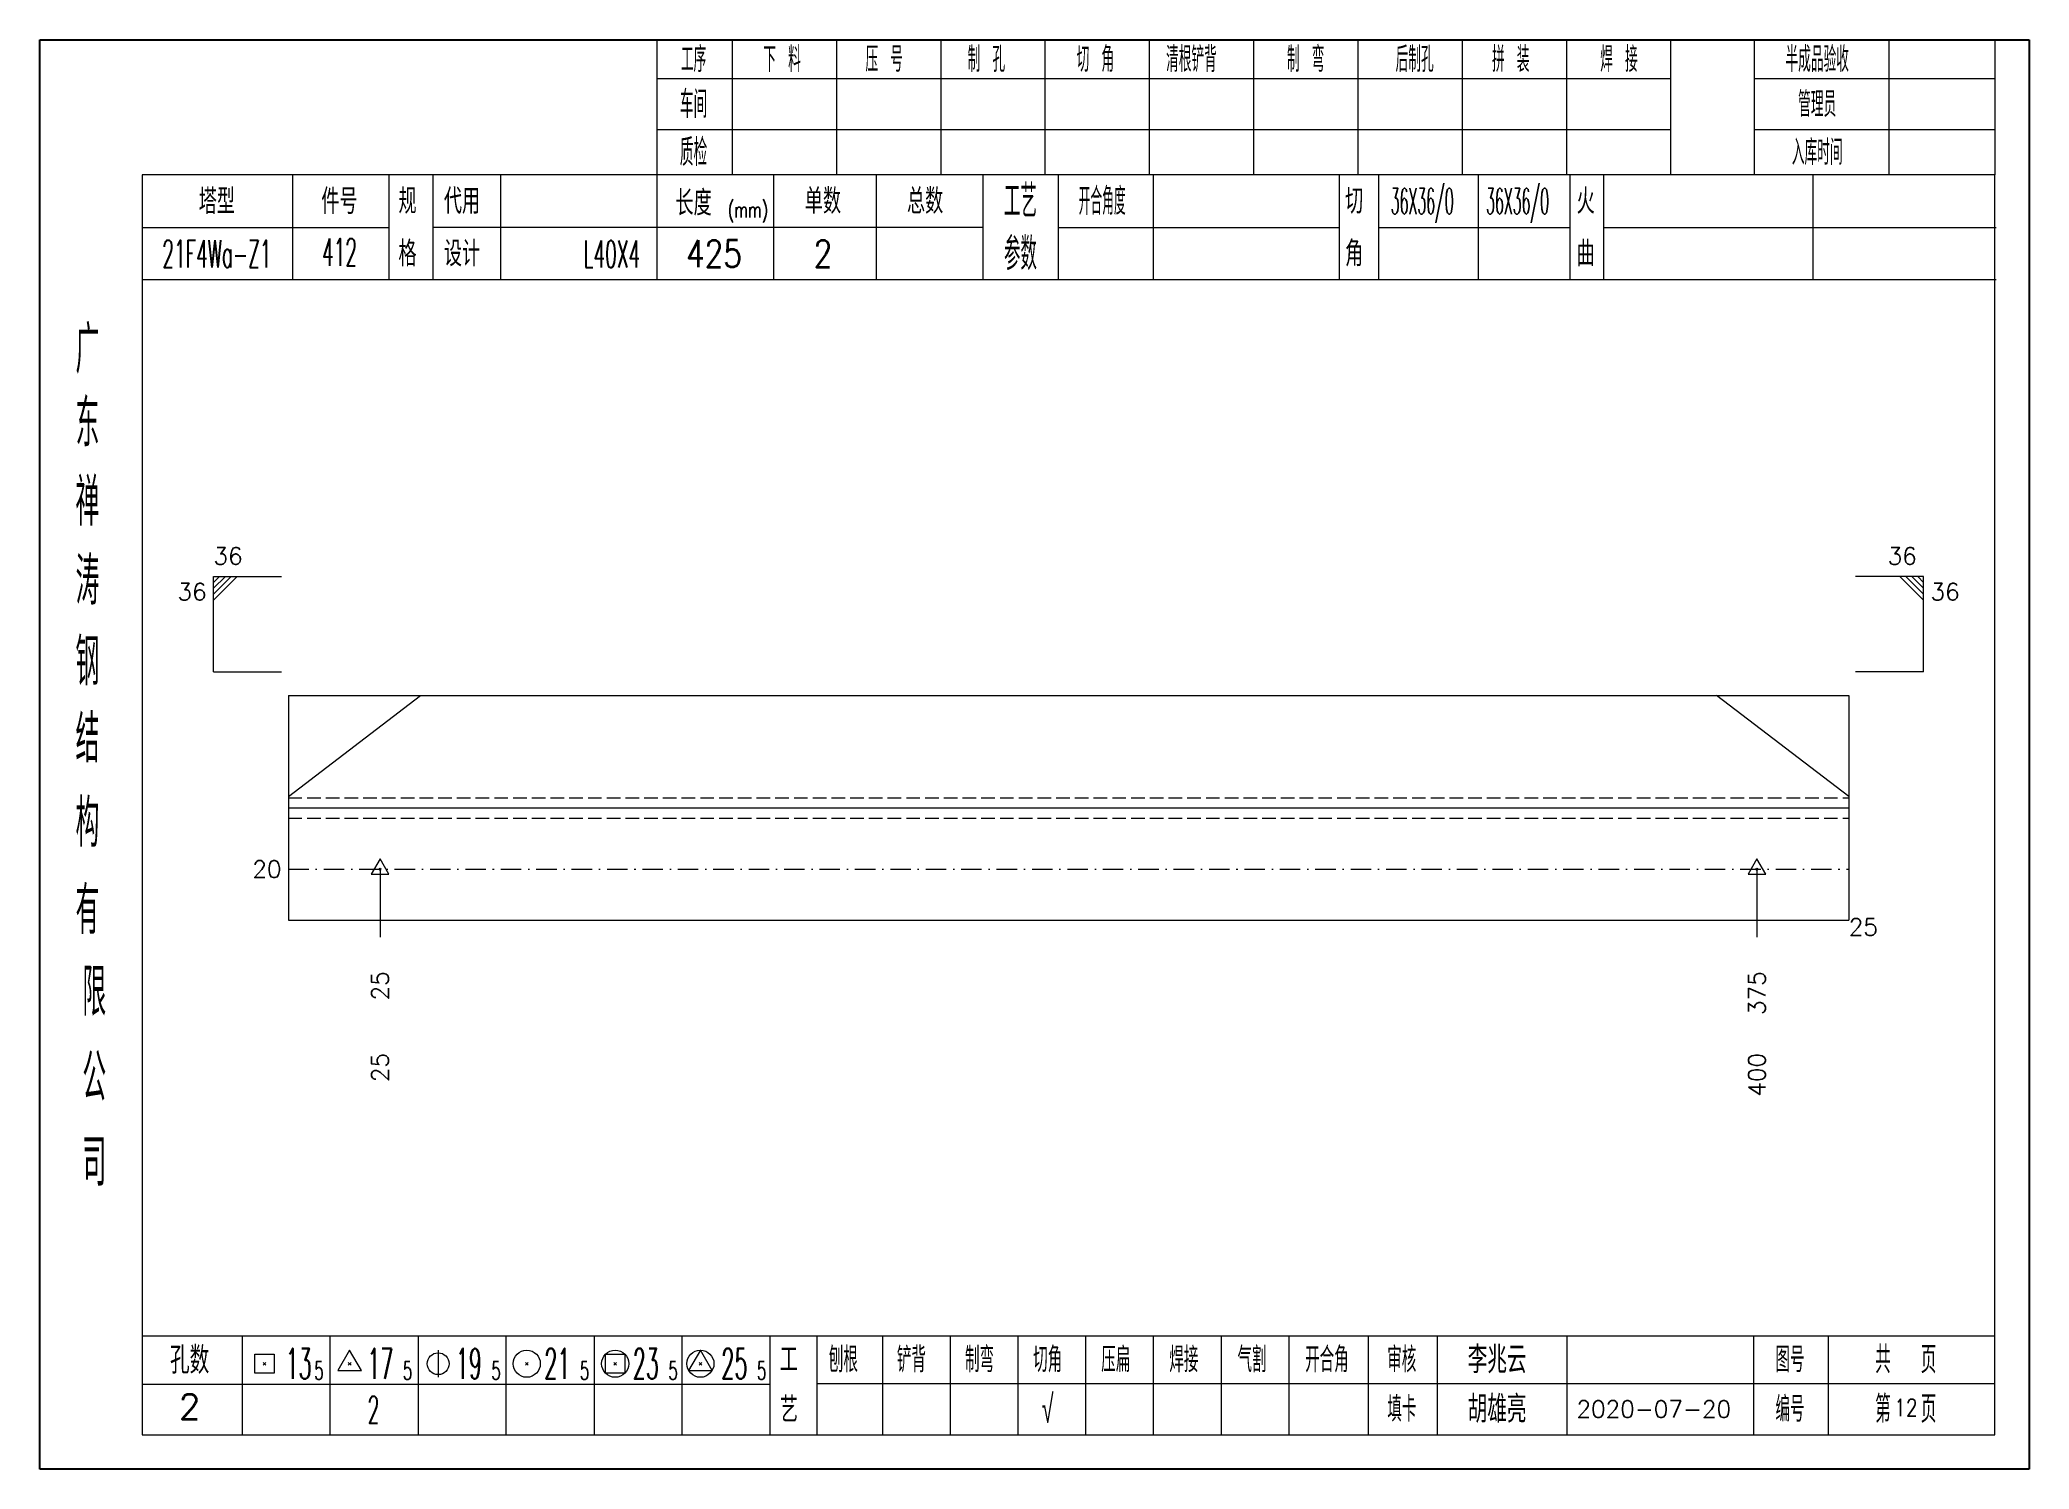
# Model space of a CAD drawing. Extents: x 1310 to 15542, y -76 to 8381.
# Drawn here: x 4949.9 to 5242, y 3663.8 to 3873.7 of the extents above; entities that cross this region are included whole.
import ezdxf
from ezdxf.enums import TextEntityAlignment as Align

# ---------------------------------------------------------------- set-up
doc = ezdxf.new("R2010")
doc.units = 0
doc.header["$MEASUREMENT"] = 0
doc.linetypes.add('一点画线', pattern=[5.2, 3, -1, 0.2, -1])
doc.linetypes.add('虚线', pattern=[2.75, 2, -0.75])
doc.layers.get('0').update_dxf_attribs({"linetype": 'CONTINUOUS', "lineweight": 25})
for name, color, linetype, lineweight in [('1', 7, 'CONTINUOUS', 25), ('4', 7, 'CONTINUOUS', 25), ('5', 7, 'CONTINUOUS', 25)]:
    doc.layers.add(name, color=color, linetype=linetype, lineweight=lineweight)
doc.styles.get("Standard").update_dxf_attribs({"font": 'simplex.shx', "width": 0.7, "height": 3, "bigfont": 'gbhzfs.shx'})

msp = doc.modelspace()

# ---------------------------------------------------------------- texts
at = {"color": 7, "linetype": 'Continuous', "lineweight": 13}
msp.add_text('36', height=2.5, dxfattribs=at).set_placement((4975.352, 3795.914), align=Align.BOTTOM_LEFT)
msp.add_text('36', height=2.5, dxfattribs=at).set_placement((5225.482, 3795.914), align=Align.BOTTOM_RIGHT)
msp.add_text('36', height=2.5, dxfattribs=at).set_placement((4974.352, 3793.914), align=Align.TOP_RIGHT)
msp.add_text('36', height=2.5, dxfattribs=at).set_placement((5227.482, 3793.914), align=Align.TOP_LEFT)
msp.add_text('20', height=2.5, dxfattribs=at).set_placement((4985.352, 3751.914), align=Align.MIDDLE_RIGHT)
at = {"layer": '1', "color": 7, "linetype": 'Continuous', "lineweight": 13}
msp.add_text('25', height=2.5, dxfattribs=at).set_placement((5215.482, 3743.414), align=Align.MIDDLE_LEFT)
at = {"layer": '1', "color": 8, "linetype": 'Continuous', "lineweight": 9}
for s, p in [('25', (4999.83, 3736.914)), ('375', (5202.003, 3736.914))]:
    msp.add_text(s, height=2.5, rotation=90, dxfattribs=at).set_placement(p, align=Align.MIDDLE_RIGHT)
at = {"layer": '1', "color": 7, "linetype": 'Continuous', "lineweight": 13}
for s, p in [('25', (4999.83, 3724.914)), ('400', (5202.003, 3724.914))]:
    msp.add_text(s, height=2.5, rotation=90, dxfattribs=at).set_placement(p, align=Align.MIDDLE_RIGHT)
at = {"layer": '4', "color": 1, "linetype": 'Continuous', "lineweight": 25}
for s, height, width, p in [('工序', 3.7, 0.7, (5045.852, 3870.871)), ('下 料', 3.7, 0.7, (5058.852, 3870.871)), ('压 号', 3.7, 0.7, (5073.852, 3870.871)), ('制 孔', 3.7, 0.7, (5088.852, 3870.871)), ('切 角', 3.7, 0.7, (5104.852, 3870.871)), ('清根铲背 ', 3.7, 0.7, (5119.852, 3870.871)), (' 制 弯', 3.7, 0.7, (5134.852, 3870.871)), (' 后制孔', 3.7, 0.7, (5150.852, 3870.871)), ('拼 装', 3.7, 0.7, (5165.852, 3870.871)), (' 焊 接', 3.7, 0.7, (5180.852, 3870.871)), ('半成品验收', 3.7, 0.7, (5210.852, 3870.871)), ('车间', 4, 0.7, (5045.852, 3864.271)), ('管理员', 3.7, 0.7, (5210.852, 3864.271)), ('质检', 4, 0.7, (5045.852, 3857.211)), ('入库时间', 3.7, 0.7, (5210.852, 3857.211)), ('(mm)', 2.24, 0.7, (5053.852, 3848.771)), ('工艺', 4.8, 0.7, (5093.852, 3850.031)), ('开合角度', 4, 0.6, (5105.852, 3850.031)), ('36X36/0', 3.8, 0.4, (5152.852, 3850.031)), ('36X36/0', 3.8, 0.4, (5166.852, 3850.031)), ('412', 4, 0.5, (4993.852, 3842.541)), ('参数', 4.8, 0.7, (5093.852, 3842.321)), ('21F4Wa-Z1', 4, 0.5, (4975.852, 3842.291)), ('L40X4', 4, 0.5, (5033.852, 3842.271)), ('425', 4, 0.8, (5048.852, 3842.321)), ('2', 4, 0.8, (5064.852, 3842.321)), ('广', 6.96, 0.7, (4956.852, 3828.241)), ('东', 6.96, 0.7, (4956.852, 3817.451)), ('禅', 6.96, 0.7, (4956.852, 3805.861)), ('涛', 6.96, 0.7, (4956.852, 3794.261)), ('钢', 6.96, 0.7, (4956.852, 3782.371)), ('结', 6.96, 0.7, (4956.852, 3771.061)), ('构', 6.96, 0.7, (4956.852, 3758.681)), ('有', 6.96, 0.7, (4956.852, 3745.871)), ('限', 6.96, 0.7, (4957.852, 3733.871)), ('公', 6.96, 0.7, (4957.852, 3721.331)), ('司', 6.96, 0.7, (4957.852, 3708.851)), ('13', 4.47, 0.5, (4987.852, 3679.271)), ('17', 4.47, 0.5, (4999.852, 3679.271)), ('19', 4.47, 0.5, (5012.852, 3679.271)), ('21', 4.47, 0.5, (5025.852, 3679.271)), ('23', 4.47, 0.5, (5038.852, 3679.271)), ('25', 4.47, 0.5, (5051.852, 3679.271)), ('刨根', 3.7, 0.8, (5067.852, 3679.871)), ('铲背', 3.7, 0.8, (5077.852, 3679.871)), ('制弯', 3.7, 0.8, (5087.852, 3679.871)), ('切角', 3.7, 0.8, (5097.852, 3679.871)), ('压扁', 3.7, 0.8, (5107.852, 3679.871)), ('焊接', 3.7, 0.8, (5117.852, 3679.871)), ('气割', 3.7, 0.8, (5127.852, 3679.871)), ('开合角', 3.7, 0.8, (5138.852, 3679.871)), ('审核', 3.7, 0.8, (5149.852, 3679.871)), ('图号', 3.7, 0.8, (5206.852, 3679.871)), ('共  页', 4, 0.8, (5223.852, 3679.871)), ('5', 2.68, 0.6, (4990.852, 3678.271)), ('5', 2.68, 0.6, (5003.852, 3678.271)), ('5', 2.68, 0.6, (5016.852, 3678.271)), ('5', 2.68, 0.6, (5029.852, 3678.271)), ('5', 2.68, 0.6, (5042.852, 3678.271)), ('5', 2.68, 0.6, (5055.852, 3678.271)), ('√', 4, 0.6, (5097.852, 3672.601)), ('第  页', 4, 0.8, (5223.852, 3672.601)), ('2', 4, 0.5, (4998.852, 3672.521)), ('填卡', 3.7, 0.8, (5149.852, 3672.601)), ('编号', 3.7, 0.8, (5206.852, 3672.601))]:
    msp.add_text(s, height=height, dxfattribs=dict(at, width=width)).set_placement(p, align=Align.MIDDLE_CENTER)
for s, height, p in [('塔型', 3.7, (4975.852, 3850.001)), ('件号', 3.7, (4993.852, 3850.001)), ('规', 3.7, (5003.852, 3850.031)), ('代用', 3.7, (5011.852, 3850.031)), ('长度', 3.7, (5045.852, 3849.771)), ('单数', 3.7, (5064.852, 3850.031)), ('总数', 3.7, (5079.852, 3850.031)), ('切', 3.7, (5142.852, 3850.031)), ('火', 3.7, (5176.852, 3850.031)), ('格', 3.7, (5003.852, 3842.321)), ('设计', 3.7, (5011.852, 3842.321)), ('角', 3.7, (5142.852, 3842.321)), ('曲', 3.7, (5176.852, 3842.321)), ('孔数', 4, (4971.852, 3679.791)), ('工', 3.7, (5059.852, 3679.871)), ('李兆云', 4, (5163.852, 3679.871)), ('胡雄亮', 4, (5163.852, 3672.601)), ('2', 3.7, (4971.852, 3672.961)), ('艺', 3.7, (5059.852, 3672.521)), ('2020-07-20', 2.5, (5186.852, 3672.601))]:
    msp.add_text(s, height=height, dxfattribs=at).set_placement(p, align=Align.MIDDLE_CENTER)
at = {"layer": '4', "color": 6, "linetype": 'Continuous', "lineweight": 25, "width": 0.8}
msp.add_text('12', height=2.5, dxfattribs=at).set_placement((5223.877, 3672.829), align=Align.MIDDLE_CENTER)

# ---------------------------------------------------------------- blocks, each defined once
blk = doc.blocks.new('孔17.5')
at = {"layer": '5', "color": 7, "linetype": 'Continuous', "lineweight": 13}
for p, q in [((0, 1), (-0.866, -0.5)), ((-0.1, -0.1), (0.1, 0.1)), ((0.1, -0.1), (-0.1, 0.1)), ((0.866, -0.5), (0, 1)), ((-0.866, -0.5), (0.866, -0.5))]:
    blk.add_line(p, q, dxfattribs=at)
blk = doc.blocks.new('CTJGK')
at = {"color": 6, "linetype": 'Continuous'}
for p, q in [((0, 209.97), (292.13, 209.97)), ((0, 0), (0, 209.97)), ((292.13, 209.97), (292.13, 0)), ((292.13, 0), (0, 0))]:
    blk.add_line(p, q, dxfattribs=at)

# ---------------------------------------------------------------- linework, layer by layer
at = {"color": 7, "linetype": 'Continuous', "lineweight": 13}
for p, q in [((4975.352, 3794.914), (4985.352, 3794.914)), ((4975.352, 3780.914), (4975.352, 3794.914)), ((4976.227, 3794.914), (4975.352, 3794.039)), ((4977.102, 3794.914), (4975.352, 3793.164)), ((4977.977, 3794.914), (4975.352, 3792.289)), ((4978.852, 3794.914), (4975.352, 3791.414)), ((5226.482, 3794.914), (5216.482, 3794.914)), ((5222.982, 3794.914), (5226.482, 3791.414)), ((5223.857, 3794.914), (5226.482, 3792.289)), ((5224.732, 3794.914), (5226.482, 3793.164)), ((5225.607, 3794.914), (5226.482, 3794.039)), ((5226.482, 3780.914), (5226.482, 3794.914)), ((4975.352, 3780.914), (4985.352, 3780.914)), ((5226.482, 3780.914), (5216.482, 3780.914)), ((4986.352, 3762.564), (5005.76, 3777.414)), ((5215.482, 3762.564), (5196.073, 3777.414)), ((4999.83, 3751.914), (4999.83, 3741.914)), ((5202.003, 3751.914), (5202.003, 3741.914))]:
    msp.add_line(p, q, dxfattribs=at)
at = {"color": 7, "linetype": 'Continuous', "lineweight": 18}
for p, q in [((4986.352, 3777.414), (4986.352, 3744.414)), ((4986.352, 3777.414), (5215.482, 3777.414)), ((5215.482, 3777.414), (5215.482, 3744.414)), ((4986.352, 3760.914), (5215.482, 3760.914))]:
    msp.add_line(p, q, dxfattribs=at)
at = {"color": 1, "linetype": '虚线', "lineweight": 18}
for p, q in [((4986.352, 3762.414), (5215.482, 3762.414)), ((4986.352, 3759.414), (5215.482, 3759.414))]:
    msp.add_line(p, q, dxfattribs=at)
at = {"color": 3, "linetype": '一点画线', "lineweight": 13}
msp.add_line((4986.352, 3751.914), (5215.482, 3751.914), dxfattribs=at)
at = {"layer": '1', "color": 7, "linetype": 'Continuous', "lineweight": 18}
msp.add_line((4986.352, 3744.414), (5215.482, 3744.414), dxfattribs=at)
at = {"layer": '4', "color": 1, "linetype": 'Continuous', "lineweight": 18}
for p, q in [((4949.852, 3873.741), (4949.852, 3663.771)), ((5241.982, 3873.741), (4949.852, 3873.741)), ((5040.482, 3873.741), (5040.482, 3853.901)), ((5051.512, 3873.741), (5051.512, 3853.881)), ((5066.822, 3873.741), (5066.822, 3853.881)), ((5082.142, 3873.741), (5082.142, 3853.881)), ((5097.452, 3873.741), (5097.452, 3853.881)), ((5112.762, 3873.741), (5112.762, 3853.881)), ((5128.072, 3873.741), (5128.072, 3853.881)), ((5143.392, 3873.741), (5143.392, 3853.881)), ((5158.702, 3873.741), (5158.702, 3853.881)), ((5174.012, 3873.741), (5174.012, 3853.881)), ((5189.322, 3873.741), (5189.322, 3853.901)), ((5189.322, 3873.741), (5189.322, 3853.881)), ((5201.602, 3873.741), (5201.602, 3853.881)), ((5221.352, 3873.741), (5221.352, 3853.881)), ((5236.932, 3873.741), (5236.932, 3853.881)), ((5241.982, 3843.941), (5241.982, 3873.741)), ((5189.322, 3868.011), (5040.482, 3868.011)), ((5236.932, 3868.011), (5201.602, 3868.011)), ((5189.322, 3860.531), (5040.482, 3860.531)), ((5236.932, 3860.531), (5201.602, 3860.531)), ((4964.862, 3853.881), (4964.862, 3668.821)), ((5236.932, 3853.881), (4964.862, 3853.881)), ((4986.982, 3853.891), (4986.982, 3838.471)), ((5001.132, 3838.471), (5001.132, 3853.881)), ((5007.632, 3838.471), (5007.632, 3853.881)), ((5017.502, 3853.881), (5017.502, 3838.471)), ((5040.482, 3853.901), (5040.482, 3838.471)), ((5057.602, 3853.881), (5057.602, 3838.471)), ((5072.652, 3853.881), (5072.652, 3838.471)), ((5088.352, 3853.881), (5088.352, 3838.471)), ((5099.412, 3853.881), (5099.412, 3838.471)), ((5113.362, 3853.881), (5113.362, 3838.471)), ((5140.662, 3853.881), (5140.662, 3838.471)), ((5146.422, 3853.881), (5146.422, 3838.471)), ((5161.042, 3853.881), (5161.042, 3838.471)), ((5174.502, 3853.881), (5174.502, 3838.471)), ((5179.492, 3853.881), (5179.492, 3838.471)), ((5210.232, 3853.881), (5210.232, 3838.471)), ((5236.932, 3668.821), (5236.932, 3853.881)), ((5001.132, 3846.121), (4964.862, 3846.121)), ((5088.352, 3846.171), (5007.632, 3846.171)), ((5099.412, 3846.171), (5140.662, 3846.171)), ((5146.422, 3846.171), (5174.502, 3846.171)), ((5179.492, 3846.171), (5237.112, 3846.171)), ((5241.982, 3663.771), (5241.982, 3843.941)), ((5237.112, 3838.471), (4964.862, 3838.471)), ((4964.862, 3683.351), (5236.932, 3683.351)), ((4979.552, 3683.351), (4979.552, 3668.821)), ((4992.482, 3668.821), (4992.482, 3683.351)), ((5005.412, 3683.351), (5005.412, 3668.821)), ((5018.332, 3668.821), (5018.332, 3683.351)), ((5031.262, 3683.351), (5031.262, 3668.821)), ((5044.192, 3668.821), (5044.192, 3683.351)), ((5057.112, 3668.821), (5057.112, 3683.351)), ((5063.982, 3668.821), (5063.982, 3683.351)), ((5073.642, 3668.821), (5073.642, 3683.351)), ((5083.582, 3668.821), (5083.582, 3683.351)), ((5093.522, 3668.821), (5093.522, 3683.351)), ((5103.472, 3668.821), (5103.472, 3683.351)), ((5113.412, 3668.821), (5113.412, 3683.351)), ((5123.352, 3668.821), (5123.352, 3683.351)), ((5133.302, 3668.821), (5133.302, 3683.351)), ((5144.942, 3668.821), (5144.942, 3683.351)), ((5155.092, 3668.821), (5155.092, 3683.351)), ((5174.152, 3668.821), (5174.152, 3683.351)), ((5201.532, 3668.821), (5201.532, 3683.351)), ((5212.492, 3668.821), (5212.492, 3683.351)), ((5057.112, 3676.221), (4964.862, 3676.221)), ((5063.942, 3676.381), (5236.932, 3676.381)), ((4964.862, 3668.821), (5236.932, 3668.821)), ((4949.852, 3663.771), (5241.982, 3663.771))]:
    msp.add_line(p, q, dxfattribs=at)
at = {"layer": '4', "color": 7, "linetype": 'Continuous', "lineweight": 13}
for p, q in [((4995.352, 3681.271), (4993.62, 3678.271)), ((4997.084, 3678.271), (4995.352, 3681.271)), ((5008.352, 3681.271), (5008.352, 3677.271)), ((5046.852, 3681.271), (5045.12, 3678.271)), ((5048.584, 3678.271), (5046.852, 3681.271)), ((4981.438, 3677.857), (4981.438, 3680.685)), ((4981.438, 3680.685), (4984.266, 3680.685)), ((4982.652, 3679.071), (4983.052, 3679.471)), ((4983.052, 3679.071), (4982.652, 3679.471)), ((4984.266, 3680.685), (4984.266, 3677.857)), ((4993.62, 3678.271), (4997.084, 3678.271)), ((4995.152, 3679.071), (4995.552, 3679.471)), ((4995.552, 3679.071), (4995.152, 3679.471)), ((5021.152, 3679.071), (5021.552, 3679.471)), ((5021.552, 3679.071), (5021.152, 3679.471)), ((5032.938, 3677.857), (5032.938, 3680.685)), ((5032.938, 3680.685), (5035.766, 3680.685)), ((5034.152, 3679.071), (5034.552, 3679.471)), ((5034.552, 3679.071), (5034.152, 3679.471)), ((5035.766, 3680.685), (5035.766, 3677.857)), ((5045.12, 3678.271), (5048.584, 3678.271)), ((5046.652, 3679.071), (5047.052, 3679.471)), ((5047.052, 3679.071), (5046.652, 3679.471)), ((4984.266, 3677.857), (4981.438, 3677.857)), ((5035.766, 3677.857), (5032.938, 3677.857))]:
    msp.add_line(p, q, dxfattribs=at)
for centre, radius in [((5008.352, 3679.271), 1.6), ((5021.352, 3679.271), 2), ((5034.352, 3679.271), 2), ((5046.852, 3679.271), 2)]:
    msp.add_circle(centre, radius, dxfattribs=at)

# ---------------------------------------------------------------- block references
at = {"color": 0, "linetype": 'Continuous'}
msp.add_blockref('CTJGK', (4949.852, 3663.771), dxfattribs=at)
at = {"layer": '1', "color": 8, "linetype": 'Continuous', "lineweight": 9, "xscale": 1.5, "yscale": 1.5, "zscale": 1.5}
for p in [(4999.83, 3751.914), (5202.003, 3751.914)]:
    msp.add_blockref('孔17.5', p, dxfattribs=at)

msp.set_redraw_order([(e.dxf.handle, doc.entitydb.next_handle()) for e in msp.query("TEXT MTEXT ATTDEF DIMENSION ARC_DIMENSION")])  # texts and dimensions are drawn at this point

doc.saveas('drawing.dxf')
